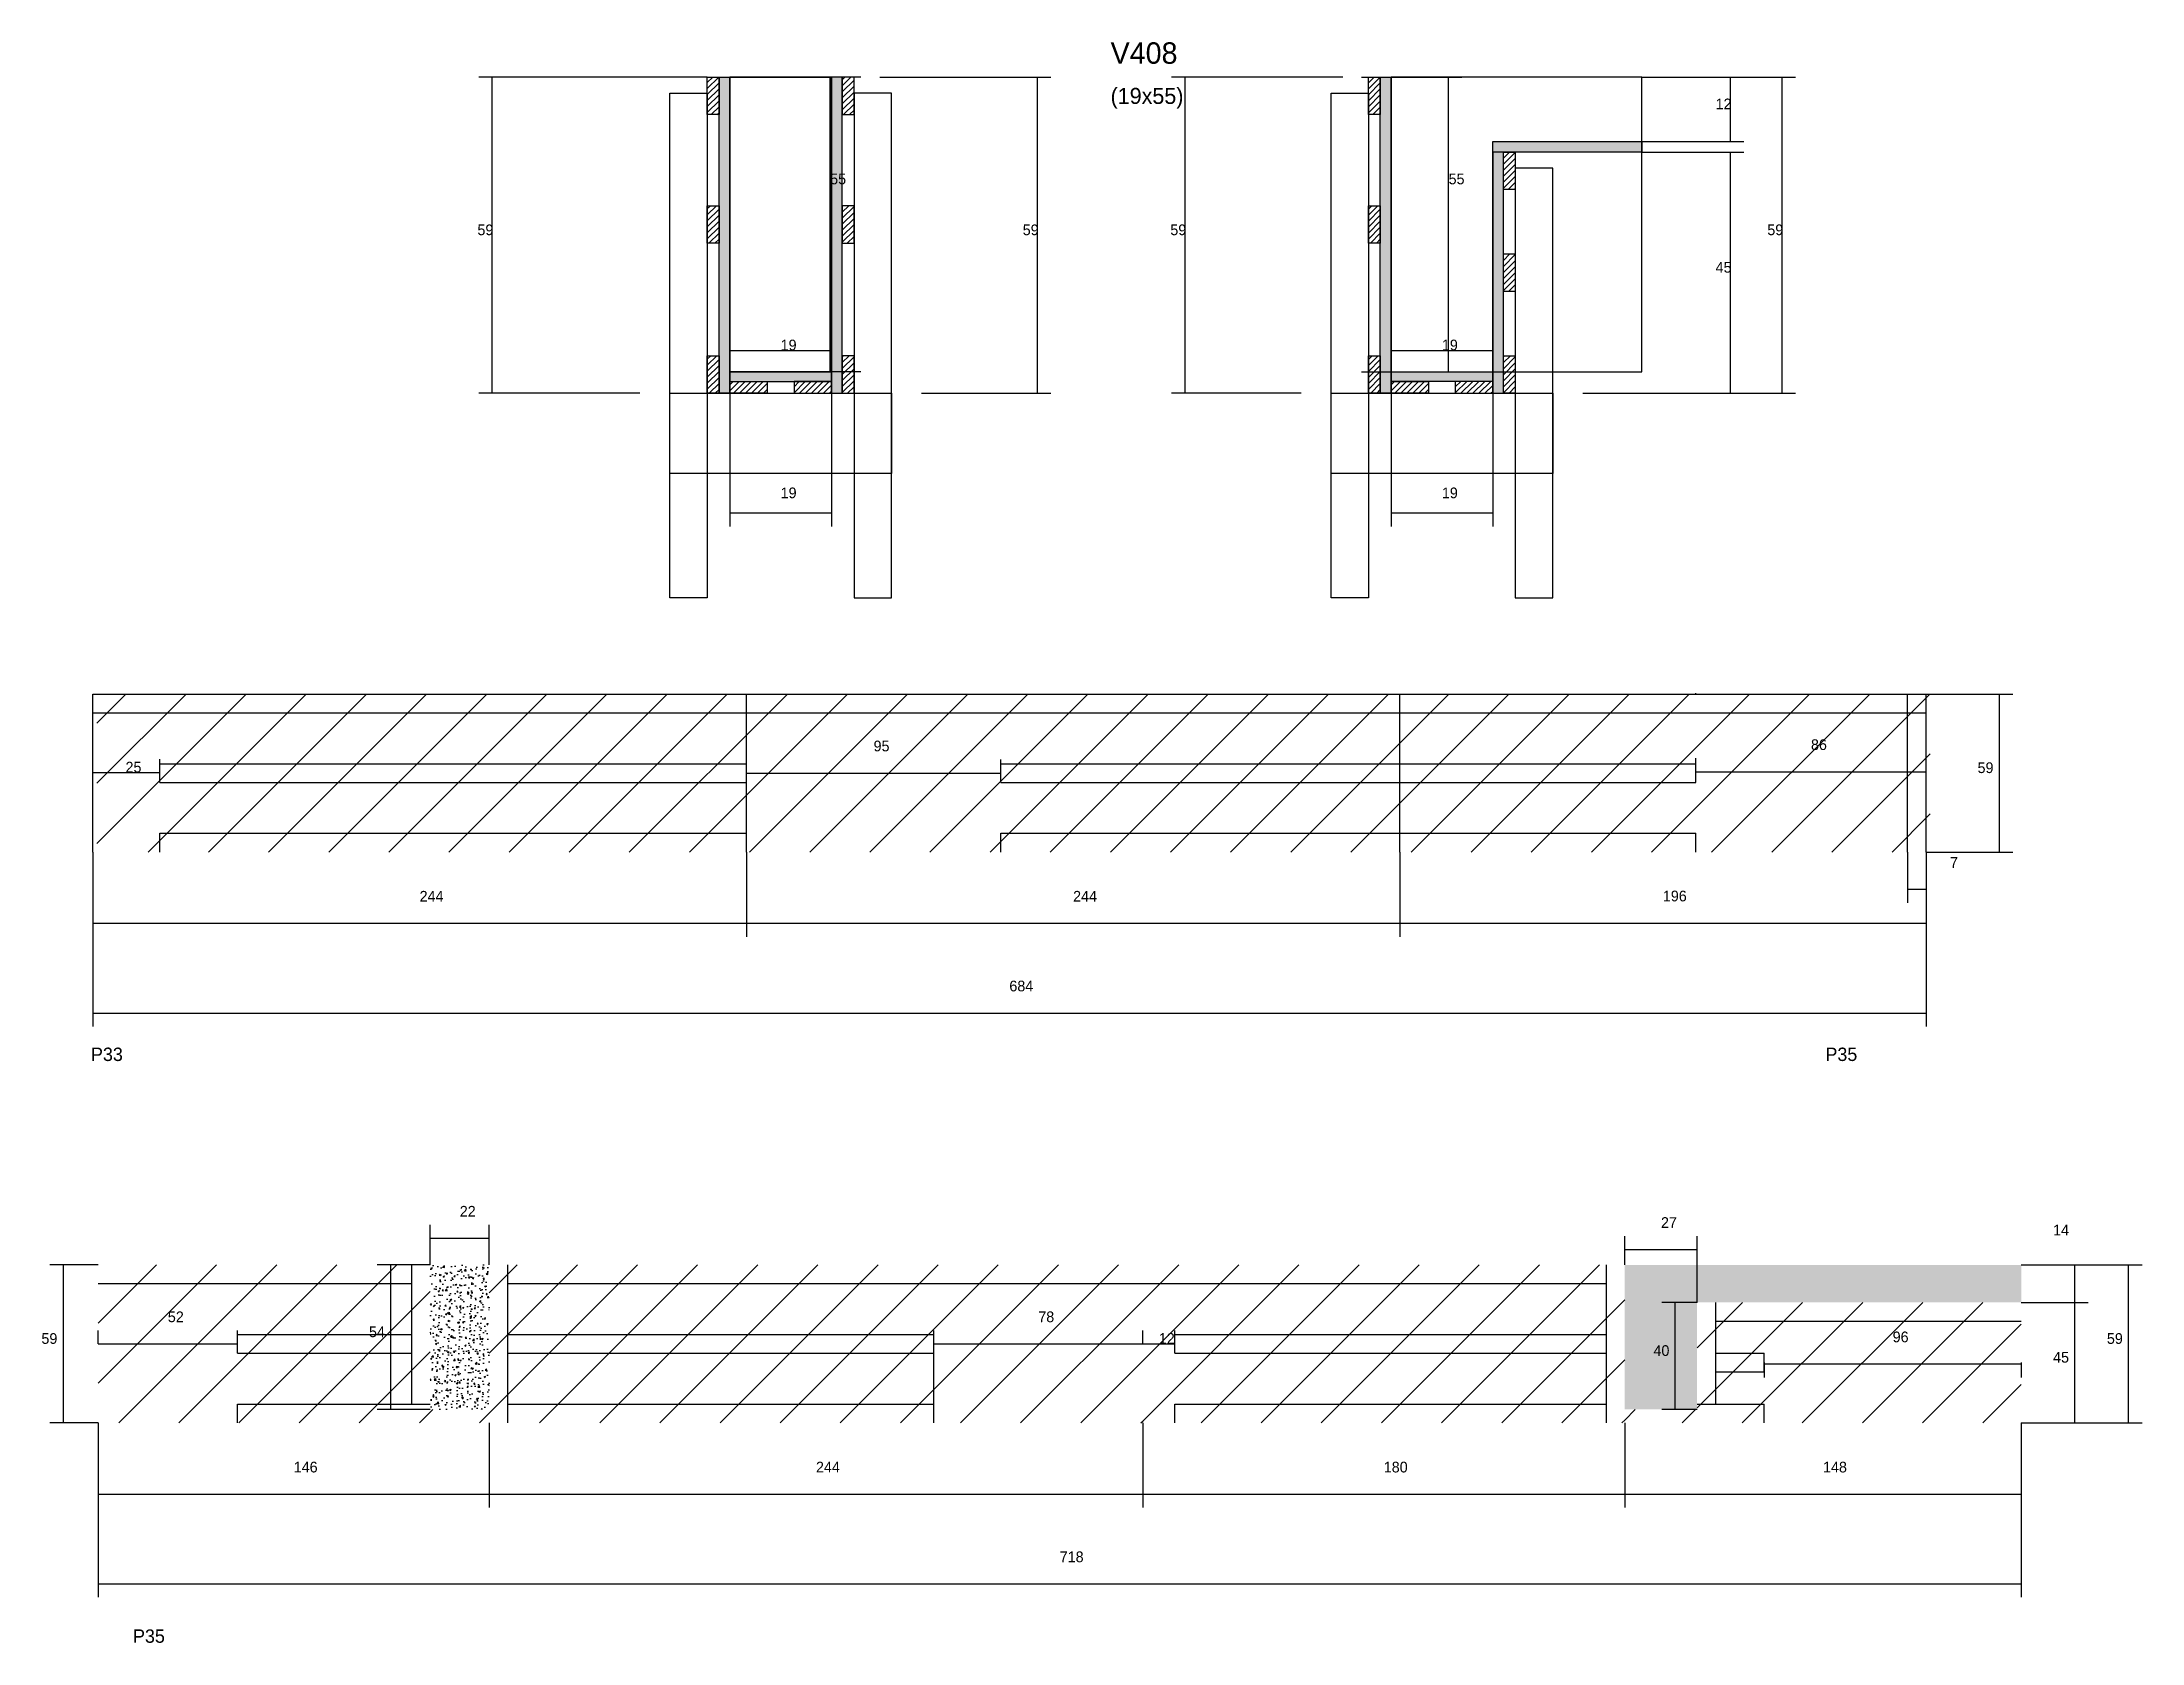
# Model space of a CAD drawing. Header units: metres. Extents: x -2848 to 21926, y -45195 to 1016.
# Drawn here: x 12401 to 13185, y -7185 to -6587 of the extents above; entities that cross this region are included whole.
import ezdxf

# ---------------------------------------------------------------- set-up
doc = ezdxf.new("R2010")
doc.units = ezdxf.units.M
for name, color, linetype in [('CONCRETO', 251, 'Continuous'), ('COTA', 4, 'Continuous'), ('Cota Seção (2x)', 4, 'Continuous'), ('Hachura', 253, 'Continuous'), ('Madeira', 126, 'Continuous'), ('NOMENCLATURA', 7, 'Continuous'), ('Painéis', 200, 'Continuous'), ('REAPROVEITAMENTO', 251, 'Continuous'), ('SARR_2.2x7', 40, 'Continuous'), ('SARR_3.5x7', 81, 'Continuous'), ('Texto Seção', 7, 'Continuous')]:
    doc.layers.add(name, color=color, linetype=linetype)

msp = doc.modelspace()

# ---------------------------------------------------------------- texts
at = {"layer": 'COTA'}
for s, p in [('12', (13025.9, -6612)), ('59', (12563.6, -6659)), ('59', (12767.2, -6659)), ('59', (12822.3, -6659)), ('59', (13045.2, -6659)), ('45', (13025.9, -6673)), ('19', (12676.8, -6757.2)), ('19', (12923.7, -6757.2)), ('95', (12711.5, -6851.7)), ('86', (13061.5, -6851.2)), ('25', (12432.2, -6859.6)), ('59', (13123.7, -6859.8)), ('7', (13113.4, -6895.2)), ('244', (12542, -6907.8)), ('244', (12786, -6907.8)), ('196', (13006.2, -6907.7)), ('684', (12762.2, -6941.3)), ('22', (12557, -7025.4)), ('27', (13005.5, -7029.6)), ('14', (13151.9, -7032.4)), ('52', (12448, -7064.8)), ('78', (12773, -7064.8)), ('59', (12400.8, -7072.9)), ('54', (12523.1, -7070.4)), ('12', (12818, -7072.9)), ('59', (13172, -7072.9)), ('40', (13002.7, -7077.4)), ('45', (13151.9, -7079.9)), ('146', (12495, -7120.9)), ('244', (12690, -7120.9)), ('180', (12902, -7120.9)), ('148', (13066, -7120.9)), ('718', (12781, -7154.4))]:
    msp.add_text(s, height=4, dxfattribs=at).set_placement(p)
at = {"layer": 'Cota Seção (2x)'}
for s, p in [('55', (12695.3, -6640)), ('55', (12926.2, -6640)), ('19', (12676.8, -6702)), ('19', (12923.7, -6702)), ('96', (13092, -7072.3))]:
    msp.add_text(s, height=4, dxfattribs=at).set_placement(p)
at = {"layer": 'NOMENCLATURA'}
for s, p in [('P33', (12419.3, -6967.3)), ('P35', (13066.9, -6967.3)), ('P35', (12435, -7184.5))]:
    msp.add_text(s, height=5, dxfattribs=at).set_placement(p)
at = {"layer": 'Texto Seção'}
for s, height, p in [('V408', 8, (12800, -6595)), ('(19x55)', 6, (12800, -6610))]:
    msp.add_text(s, height=height, dxfattribs=at).set_placement(p)

# ---------------------------------------------------------------- hatches: boundary and pattern name
at = {"layer": 'COTA'}
h = msp.add_hatch(dxfattribs=at)
h.set_pattern_fill('AR-CONC', scale=0.03)
h.paths.add_polyline_path([(12568, -7097.4), (12568, -7043.4), (12568, -7043.4), (12546, -7043.4), (12546, -7043.4), (12546, -7097.4), (12546, -7097.4), (12568, -7097.4)])
h = msp.add_hatch(dxfattribs=at)
h.set_pattern_fill('AR-CONC', scale=0.03)
h.paths.add_polyline_path([(13019, -7097.4), (13019, -7057.4), (13019, -7057.4), (13140, -7057.4), (13140, -7057.4), (13140, -7043.4), (13140, -7043.4), (12992, -7043.4), (12992, -7043.4), (12992, -7097.4), (12992, -7097.4), (13019, -7097.4)])
at = {"layer": 'Hachura'}
h = msp.add_hatch(dxfattribs=at)
h.set_pattern_fill('ANSI31', scale=0.5)
h.paths.add_polyline_path([(12653.8, -6614), (12649.4, -6614), (12649.4, -6614), (12649.4, -6600), (12649.4, -6600), (12653.8, -6600), (12653.8, -6600), (12653.8, -6614)])
h = msp.add_hatch(color=8, dxfattribs=at)
h.dxf.hatch_style = 1
h.paths.add_polyline_path([(12653.8, -6600), (12657.8, -6600), (12657.8, -6600), (12657.8, -6718), (12657.8, -6718), (12653.8, -6718), (12653.8, -6718), (12653.8, -6600)])
h = msp.add_hatch(color=8, dxfattribs=at)
h.dxf.hatch_style = 1
h.paths.add_polyline_path([(12699.8, -6600), (12695.8, -6600), (12695.8, -6600), (12695.8, -6718), (12695.8, -6718), (12699.8, -6718), (12699.8, -6718), (12699.8, -6600)])
h = msp.add_hatch(dxfattribs=at)
h.set_pattern_fill('ANSI31', scale=0.5)
h.paths.add_polyline_path([(12699.8, -6614), (12704.2, -6614), (12704.2, -6614), (12704.2, -6600), (12704.2, -6600), (12699.8, -6600), (12699.8, -6600), (12699.8, -6614)])
h = msp.add_hatch(dxfattribs=at)
h.set_pattern_fill('ANSI31', scale=0.5)
h.paths.add_polyline_path([(12900.7, -6614), (12896.3, -6614), (12896.3, -6614), (12896.3, -6600), (12896.3, -6600), (12900.7, -6600), (12900.7, -6600), (12900.7, -6614)])
h = msp.add_hatch(color=8, dxfattribs=at)
h.dxf.hatch_style = 1
h.paths.add_polyline_path([(12900.7, -6600), (12904.7, -6600), (12904.7, -6600), (12904.7, -6718), (12904.7, -6718), (12900.7, -6718), (12900.7, -6718), (12900.7, -6600)])
h = msp.add_hatch(color=8, dxfattribs=at)
h.dxf.hatch_style = 1
h.paths.add_polyline_path([(12942.7, -6628), (12942.7, -6624), (12942.7, -6624), (12998.3, -6624), (12998.3, -6624), (12998.3, -6628), (12998.3, -6628), (12942.7, -6628)])
h = msp.add_hatch(color=8, dxfattribs=at)
h.dxf.hatch_style = 1
h.paths.add_polyline_path([(12946.7, -6628), (12942.7, -6628), (12942.7, -6628), (12942.7, -6718), (12942.7, -6718), (12946.7, -6718), (12946.7, -6718), (12946.7, -6628)])
h = msp.add_hatch(dxfattribs=at)
h.set_pattern_fill('ANSI31', scale=0.5)
h.paths.add_polyline_path([(12951.1, -6642), (12946.7, -6642), (12946.7, -6642), (12946.7, -6628), (12946.7, -6628), (12951.1, -6628), (12951.1, -6628), (12951.1, -6642)])
h = msp.add_hatch(dxfattribs=at)
h.set_pattern_fill('ANSI31', scale=0.5)
h.paths.add_polyline_path([(12653.8, -6662), (12649.4, -6662), (12649.4, -6662), (12649.4, -6648), (12649.4, -6648), (12653.8, -6648), (12653.8, -6648), (12653.8, -6662)])
h = msp.add_hatch(dxfattribs=at)
h.set_pattern_fill('ANSI31', scale=0.5)
h.paths.add_polyline_path([(12699.8, -6662), (12704.2, -6662), (12704.2, -6662), (12704.2, -6648), (12704.2, -6648), (12699.8, -6648), (12699.8, -6648), (12699.8, -6662)])
h = msp.add_hatch(dxfattribs=at)
h.set_pattern_fill('ANSI31', scale=0.5)
h.paths.add_polyline_path([(12900.7, -6662), (12896.3, -6662), (12896.3, -6662), (12896.3, -6648), (12896.3, -6648), (12900.7, -6648), (12900.7, -6648), (12900.7, -6662)])
h = msp.add_hatch(dxfattribs=at)
h.set_pattern_fill('ANSI31', scale=0.5)
h.paths.add_polyline_path([(12951.1, -6680), (12946.7, -6680), (12946.7, -6680), (12946.7, -6666), (12946.7, -6666), (12951.1, -6666), (12951.1, -6666), (12951.1, -6680)])
h = msp.add_hatch(dxfattribs=at)
h.set_pattern_fill('ANSI31', scale=0.5)
h.paths.add_polyline_path([(12653.8, -6718), (12649.4, -6718), (12649.4, -6718), (12649.4, -6704), (12649.4, -6704), (12653.8, -6704), (12653.8, -6704), (12653.8, -6718)])
h = msp.add_hatch(color=8, dxfattribs=at)
h.dxf.hatch_style = 1
h.paths.add_polyline_path([(12695.8, -6713.6), (12695.8, -6710), (12695.8, -6710), (12657.8, -6710), (12657.8, -6710), (12657.8, -6713.6), (12657.8, -6713.6), (12695.8, -6713.6)])
h = msp.add_hatch(dxfattribs=at)
h.set_pattern_fill('ANSI31', scale=0.5)
h.paths.add_polyline_path([(12699.8, -6718), (12704.2, -6718), (12704.2, -6718), (12704.2, -6704), (12704.2, -6704), (12699.8, -6704), (12699.8, -6704), (12699.8, -6718)])
h = msp.add_hatch(dxfattribs=at)
h.set_pattern_fill('ANSI31', scale=0.5)
h.paths.add_polyline_path([(12900.7, -6718), (12896.3, -6718), (12896.3, -6718), (12896.3, -6704), (12896.3, -6704), (12900.7, -6704), (12900.7, -6704), (12900.7, -6718)])
h = msp.add_hatch(color=8, dxfattribs=at)
h.dxf.hatch_style = 1
h.paths.add_polyline_path([(12904.7, -6713.6), (12904.7, -6710), (12904.7, -6710), (12942.7, -6710), (12942.7, -6710), (12942.7, -6713.6), (12942.7, -6713.6), (12904.7, -6713.6)])
h = msp.add_hatch(dxfattribs=at)
h.set_pattern_fill('ANSI31', scale=0.5)
h.paths.add_polyline_path([(12951.1, -6718), (12946.7, -6718), (12946.7, -6718), (12946.7, -6704), (12946.7, -6704), (12951.1, -6704), (12951.1, -6704), (12951.1, -6718)])
h = msp.add_hatch(dxfattribs=at)
h.set_pattern_fill('ANSI31', scale=0.5)
h.paths.add_polyline_path([(12657.8, -6718), (12657.8, -6713.6), (12657.8, -6713.6), (12671.8, -6713.6), (12671.8, -6713.6), (12671.8, -6718), (12671.8, -6718), (12657.8, -6718)])
h = msp.add_hatch(dxfattribs=at)
h.set_pattern_fill('ANSI31', scale=0.5)
h.paths.add_polyline_path([(12695.8, -6718), (12695.8, -6713.6), (12695.8, -6713.6), (12681.8, -6713.6), (12681.8, -6713.6), (12681.8, -6718), (12681.8, -6718), (12695.8, -6718)])
h = msp.add_hatch(dxfattribs=at)
h.set_pattern_fill('ANSI31', scale=0.5)
h.paths.add_polyline_path([(12904.7, -6718), (12904.7, -6713.6), (12904.7, -6713.6), (12918.7, -6713.6), (12918.7, -6713.6), (12918.7, -6718), (12918.7, -6718), (12904.7, -6718)])
h = msp.add_hatch(dxfattribs=at)
h.set_pattern_fill('ANSI31', scale=0.5)
h.paths.add_polyline_path([(12942.7, -6718), (12942.7, -6713.6), (12942.7, -6713.6), (12928.7, -6713.6), (12928.7, -6713.6), (12928.7, -6718), (12928.7, -6718), (12942.7, -6718)])
at = {"layer": 'REAPROVEITAMENTO'}
h = msp.add_hatch(dxfattribs=at)
h.set_pattern_fill('ANSI31', scale=5)
h.paths.add_polyline_path([(13106, -6889.3), (13106, -6830.3), (13106, -6830.3), (12421.5, -6830.3), (12421.5, -6830.3), (12421.5, -6889.3), (12421.5, -6889.3), (13106, -6889.3)])
h = msp.add_hatch(dxfattribs=at)
h.set_pattern_fill('ANSI31', scale=5)
h.paths.add_polyline_path([(12546, -7097.4), (12546, -7043.4), (12546, -7043.4), (12422, -7043.4), (12422, -7043.4), (12422, -7102.4), (12422, -7102.4), (12568, -7102.4), (12568, -7102.4), (12568, -7097.4), (12568, -7097.4), (12546, -7097.4)])
h = msp.add_hatch(dxfattribs=at)
h.set_pattern_fill('ANSI31', scale=5)
h.paths.add_polyline_path([(12812, -7102.4), (12812, -7043.4), (12812, -7043.4), (12568, -7043.4), (12568, -7043.4), (12568, -7102.4), (12568, -7102.4), (12812, -7102.4)])
h = msp.add_hatch(dxfattribs=at)
h.set_pattern_fill('ANSI31', scale=5)
h.paths.add_polyline_path([(12992, -7102.4), (12992, -7043.4), (12992, -7043.4), (12812, -7043.4), (12812, -7043.4), (12812, -7102.4), (12812, -7102.4), (12992, -7102.4)])
h = msp.add_hatch(dxfattribs=at)
h.set_pattern_fill('ANSI31', scale=5)
h.paths.add_polyline_path([(13140, -7102.4), (13140, -7057.4), (13140, -7057.4), (13019, -7057.4), (13019, -7057.4), (13019, -7097.4), (13019, -7097.4), (12992, -7097.4), (12992, -7097.4), (12992, -7102.4), (12992, -7102.4), (13140, -7102.4)])

# ---------------------------------------------------------------- linework, layer by layer
at = {"layer": 'CONCRETO'}
for points in [[(12657.8, -6600), (12657.8, -6600), (12695.8, -6600), (12695.8, -6628), (12695.8, -6628), (12695.8, -6710), (12657.8, -6710), (12657.8, -6600)], [(12657.8, -6710), (12695.8, -6710), (12695.8, -6600), (12657.8, -6600)], [(12998.3, -6624), (12998.3, -6600), (12904.7, -6600), (12904.7, -6628), (12904.7, -6628), (12904.7, -6710), (12942.7, -6710), (12942.7, -6624)], [(12904.7, -6710), (12998.3, -6710), (12998.3, -6600), (12904.7, -6600)]]:
    msp.add_lwpolyline(points, close=True, dxfattribs=at)
at = {"layer": 'COTA'}
for p, q in [((12649.4, -6600), (12564.1, -6600)), ((12569.1, -6718), (12569.1, -6600)), ((12713.8, -6600), (12777.7, -6600)), ((12772.7, -6718), (12772.7, -6600)), ((12886.7, -6600), (12822.8, -6600)), ((12827.8, -6718), (12827.8, -6600)), ((12998.3, -6600), (13055.7, -6600)), ((12998.3, -6600), (13036.4, -6600)), ((13031.4, -6624), (13031.4, -6600)), ((13050.7, -6718), (13050.7, -6600)), ((12998.3, -6624), (13036.4, -6624)), ((12998.3, -6628), (13036.4, -6628)), ((13031.4, -6718), (13031.4, -6628)), ((12624.2, -6718), (12564.1, -6718)), ((12657.8, -6718), (12657.8, -6767.7)), ((12695.8, -6718), (12695.8, -6767.7)), ((12729.4, -6718), (12777.7, -6718)), ((12871.1, -6718), (12822.8, -6718)), ((12904.7, -6718), (12904.7, -6767.7)), ((12942.7, -6718), (12942.7, -6767.7)), ((12976.3, -6718), (13055.7, -6718)), ((12976.3, -6718), (13036.4, -6718)), ((12657.8, -6762.7), (12695.8, -6762.7)), ((12904.7, -6762.7), (12942.7, -6762.7)), ((13104.5, -6830.3), (13136.9, -6830.3)), ((13131.9, -6889.3), (13131.9, -6830.3)), ((12420, -6859.8), (12420, -6854.6)), ((12420, -6859.6), (12445, -6859.6)), ((12445, -6859.8), (12445, -6854.6)), ((12664, -6859.8), (12664, -6854.8)), ((12664, -6859.8), (12759, -6859.8)), ((12759, -6859.8), (12759, -6854.8)), ((13018.5, -6859.8), (13018.5, -6854.3)), ((13018.5, -6859.3), (13104.5, -6859.3)), ((13104.5, -6859.8), (13104.5, -6854.3)), ((12420, -6889.3), (12420, -6954.4)), ((12420, -6889.3), (12420, -6920.9)), ((12664, -6889.3), (12664, -6920.9)), ((12664, -6889.3), (12664, -6920.9)), ((12908, -6889.3), (12908, -6920.9)), ((12908, -6889.3), (12908, -6920.9)), ((13097.5, -6889.3), (13097.5, -6908.2)), ((13104.5, -6889.3), (13104.5, -6920.9)), ((13104.5, -6889.3), (13104.5, -6954.4)), ((13104.5, -6889.3), (13136.9, -6889.3)), ((13104.5, -6889.3), (13104.5, -6908.2)), ((13097.5, -6903.2), (13104.5, -6903.2)), ((12420, -6915.9), (12664, -6915.9)), ((12664, -6915.9), (12908, -6915.9)), ((12908, -6915.9), (13104.5, -6915.9)), ((12420, -6949.4), (13104.5, -6949.4)), ((12546, -7043.4), (12546, -7028.4)), ((12568, -7043.4), (12568, -7028.4)), ((12992, -7043.4), (12992, -7032.7)), ((13019, -7057.4), (13019, -7032.7)), ((12546, -7033.4), (12568, -7033.4)), ((12992, -7037.7), (13019, -7037.7)), ((12422, -7043.4), (12404, -7043.4)), ((12409, -7102.4), (12409, -7043.4)), ((12546, -7043.4), (12526.2, -7043.4)), ((12531.2, -7097.4), (12531.2, -7043.4)), ((13140, -7043.4), (13165, -7043.4)), ((13140, -7043.4), (13185.1, -7043.4)), ((13160, -7057.4), (13160, -7043.4)), ((13180.1, -7102.4), (13180.1, -7043.4)), ((13019, -7057.4), (13005.8, -7057.4)), ((13010.8, -7097.4), (13010.8, -7057.4)), ((13140, -7057.4), (13165, -7057.4)), ((13140, -7057.4), (13165, -7057.4)), ((13160, -7102.4), (13160, -7057.4)), ((12422, -7072.9), (12422, -7067.9)), ((12474, -7072.9), (12474, -7067.9)), ((12734, -7072.9), (12734, -7067.9)), ((12812, -7072.9), (12812, -7067.9)), ((12812, -7072.9), (12812, -7067.9)), ((12824, -7072.9), (12824, -7067.9)), ((12422, -7072.9), (12474, -7072.9)), ((12734, -7072.9), (12812, -7072.9)), ((12812, -7072.9), (12824, -7072.9)), ((12422, -7102.4), (12404, -7102.4)), ((12422, -7102.4), (12422, -7134)), ((12422, -7102.4), (12422, -7167.5)), ((12546, -7097.4), (12526.2, -7097.4)), ((12568, -7102.4), (12568, -7134)), ((12568, -7102.4), (12568, -7134)), ((12812, -7102.4), (12812, -7134)), ((12812, -7102.4), (12812, -7134)), ((12992, -7102.4), (12992, -7134)), ((12992, -7102.4), (12992, -7134)), ((13019, -7097.4), (13005.8, -7097.4)), ((13140, -7102.4), (13140, -7134)), ((13140, -7102.4), (13165, -7102.4)), ((13140, -7102.4), (13185.1, -7102.4)), ((13140, -7102.4), (13140, -7167.5)), ((12422, -7129), (12568, -7129)), ((12568, -7129), (12812, -7129)), ((12812, -7129), (12992, -7129)), ((12992, -7129), (13140, -7129)), ((12422, -7162.5), (13140, -7162.5))]:
    msp.add_line(p, q, dxfattribs=at)
at = {"layer": 'Cota Seção (2x)'}
for p, q in [((12706.8, -6600), (12690.3, -6600)), ((12695.3, -6710), (12695.3, -6600)), ((12893.7, -6600), (12931.2, -6600)), ((12926.2, -6710), (12926.2, -6600)), ((12657.8, -6718), (12657.8, -6697)), ((12657.8, -6702), (12695.8, -6702)), ((12695.8, -6718), (12695.8, -6697)), ((12904.7, -6718), (12904.7, -6697)), ((12904.7, -6702), (12942.7, -6702)), ((12942.7, -6718), (12942.7, -6697)), ((12706.8, -6710), (12690.3, -6710)), ((12893.7, -6710), (12931.2, -6710)), ((13044, -7079.9), (13044, -7085.4)), ((13140, -7079.9), (13140, -7085.4)), ((13044, -7080.4), (13140, -7080.4))]:
    msp.add_line(p, q, dxfattribs=at)
at = {"layer": 'Madeira'}
for points in [[(12653.8, -6614), (12649.4, -6614), (12649.4, -6600), (12653.8, -6600)], [(12699.8, -6614), (12704.2, -6614), (12704.2, -6600), (12699.8, -6600)], [(12900.7, -6614), (12896.3, -6614), (12896.3, -6600), (12900.7, -6600)], [(12951.1, -6642), (12946.7, -6642), (12946.7, -6628), (12951.1, -6628)], [(12653.8, -6662), (12649.4, -6662), (12649.4, -6648), (12653.8, -6648)], [(12699.8, -6662), (12704.2, -6662), (12704.2, -6648), (12699.8, -6648)], [(12900.7, -6662), (12896.3, -6662), (12896.3, -6648), (12900.7, -6648)], [(12951.1, -6680), (12946.7, -6680), (12946.7, -6666), (12951.1, -6666)], [(12653.8, -6718), (12649.4, -6718), (12649.4, -6704), (12653.8, -6704)], [(12699.8, -6718), (12704.2, -6718), (12704.2, -6704), (12699.8, -6704)], [(12900.7, -6718), (12896.3, -6718), (12896.3, -6704), (12900.7, -6704)], [(12951.1, -6718), (12946.7, -6718), (12946.7, -6704), (12951.1, -6704)], [(12657.8, -6718), (12657.8, -6713.6), (12671.8, -6713.6), (12671.8, -6718)], [(12695.8, -6718), (12695.8, -6713.6), (12681.8, -6713.6), (12681.8, -6718)], [(12904.7, -6718), (12904.7, -6713.6), (12918.7, -6713.6), (12918.7, -6718)], [(12942.7, -6718), (12942.7, -6713.6), (12928.7, -6713.6), (12928.7, -6718)]]:
    msp.add_lwpolyline(points, close=True, dxfattribs=at)
at = {"layer": 'Painéis'}
for p, q in [((12657.8, -6718), (12657.8, -6600)), ((12695.8, -6718), (12695.8, -6600)), ((12904.7, -6718), (12904.7, -6600)), ((12942.7, -6624), (12998.3, -6624)), ((12942.7, -6628), (12942.7, -6624)), ((12998.3, -6628), (12998.3, -6624)), ((12942.7, -6718), (12942.7, -6628)), ((12657.8, -6710), (12695.8, -6710)), ((12657.8, -6713.6), (12657.8, -6710)), ((12695.8, -6713.6), (12695.8, -6710)), ((12904.7, -6710), (12942.7, -6710)), ((12904.7, -6713.6), (12904.7, -6710)), ((12942.7, -6713.6), (12942.7, -6710)), ((12420, -6830.3), (13104.5, -6830.3)), ((12420, -6889.3), (12420, -6830.3)), ((12664, -6889.3), (12664, -6830.3)), ((12908, -6889.3), (12908, -6830.3)), ((13104.5, -6889.3), (13104.5, -6830.3))]:
    msp.add_line(p, q, dxfattribs=at)
for points in [[(12653.8, -6600), (12657.8, -6600), (12657.8, -6718), (12653.8, -6718)], [(12699.8, -6600), (12695.8, -6600), (12695.8, -6718), (12699.8, -6718)], [(12900.7, -6600), (12904.7, -6600), (12904.7, -6718), (12900.7, -6718)], [(12942.7, -6628), (12942.7, -6624), (12998.3, -6624), (12998.3, -6628)], [(12946.7, -6628), (12942.7, -6628), (12942.7, -6718), (12946.7, -6718)], [(12695.8, -6713.6), (12695.8, -6710), (12657.8, -6710), (12657.8, -6713.6)], [(12904.7, -6713.6), (12904.7, -6710), (12942.7, -6710), (12942.7, -6713.6)]]:
    msp.add_lwpolyline(points, close=True, dxfattribs=at)
at = {"layer": 'SARR_2.2x7'}
for p, q in [((13018.5, -6830.3), (13018.5, -6830)), ((13097.5, -6889.3), (13097.5, -6830.3)), ((12420, -6837.3), (12664, -6837.3)), ((12664, -6837.3), (12908, -6837.3)), ((12908, -6837.3), (13104.5, -6837.3)), ((12445, -6856.3), (12664, -6856.3)), ((12445, -6863.3), (12445, -6856.3)), ((12759, -6856.3), (12908, -6856.3)), ((12759, -6863.3), (12759, -6856.3)), ((12908, -6856.3), (13018.5, -6856.3)), ((13018.5, -6863.3), (13018.5, -6856.3)), ((12445, -6863.3), (12664, -6863.3)), ((12759, -6863.3), (12908, -6863.3)), ((12908, -6863.3), (13018.5, -6863.3)), ((12445, -6882.3), (12664, -6882.3)), ((12445, -6889.3), (12445, -6882.3)), ((12759, -6882.3), (12908, -6882.3)), ((12759, -6889.3), (12759, -6882.3)), ((12908, -6882.3), (13018.5, -6882.3)), ((13018.5, -6889.3), (13018.5, -6882.3)), ((12539.1, -7095.4), (12539.1, -7043.4)), ((12575, -7102.4), (12575, -7043.4)), ((12985.1, -7102.4), (12985.1, -7043.4)), ((12422, -7050.4), (12539.1, -7050.4)), ((12575, -7050.4), (12812, -7050.4)), ((12812, -7050.4), (12985.1, -7050.4)), ((13026, -7095.4), (13026, -7057.4)), ((13026, -7064.4), (13140, -7064.4)), ((12474, -7076.4), (12474, -7069.4)), ((12474, -7069.4), (12539.1, -7069.4)), ((12575, -7069.4), (12734, -7069.4)), ((12734, -7102.4), (12734, -7069.4)), ((12824, -7069.4), (12985.1, -7069.4)), ((12824, -7076.4), (12824, -7069.4)), ((12474, -7076.4), (12539.1, -7076.4)), ((12575, -7076.4), (12734, -7076.4)), ((12824, -7076.4), (12985.1, -7076.4)), ((13026, -7076.4), (13044, -7076.4)), ((13044, -7083.4), (13044, -7076.4)), ((13026, -7083.4), (13044, -7083.4)), ((12474, -7102.4), (12474, -7095.4)), ((12474, -7095.4), (12546, -7095.4)), ((12575, -7095.4), (12734, -7095.4)), ((12824, -7095.4), (12985.1, -7095.4)), ((12824, -7102.4), (12824, -7095.4)), ((13019, -7095.4), (13044, -7095.4)), ((13044, -7102.4), (13044, -7095.4))]:
    msp.add_line(p, q, dxfattribs=at)
at = {"layer": 'SARR_3.5x7'}
for points in [[(12635.4, -6606), (12649.4, -6606), (12649.4, -6794.4), (12635.4, -6794.4)], [(12718.2, -6606), (12704.2, -6606), (12704.2, -6794.4), (12718.2, -6794.4)], [(12882.3, -6606), (12896.3, -6606), (12896.3, -6794.4), (12882.3, -6794.4)], [(12965.1, -6634), (12951.1, -6634), (12951.1, -6794.4), (12965.1, -6794.4)], [(12635.4, -6718), (12718.2, -6718), (12718.2, -6748), (12635.4, -6748)], [(12882.3, -6718), (12965.1, -6718), (12965.1, -6748), (12882.3, -6748)]]:
    msp.add_lwpolyline(points, close=True, dxfattribs=at)

msp.set_redraw_order([(e.dxf.handle, doc.entitydb.next_handle()) for e in msp.query("TEXT MTEXT ATTDEF DIMENSION ARC_DIMENSION")])  # texts and dimensions are drawn at this point

doc.saveas('drawing.dxf')
